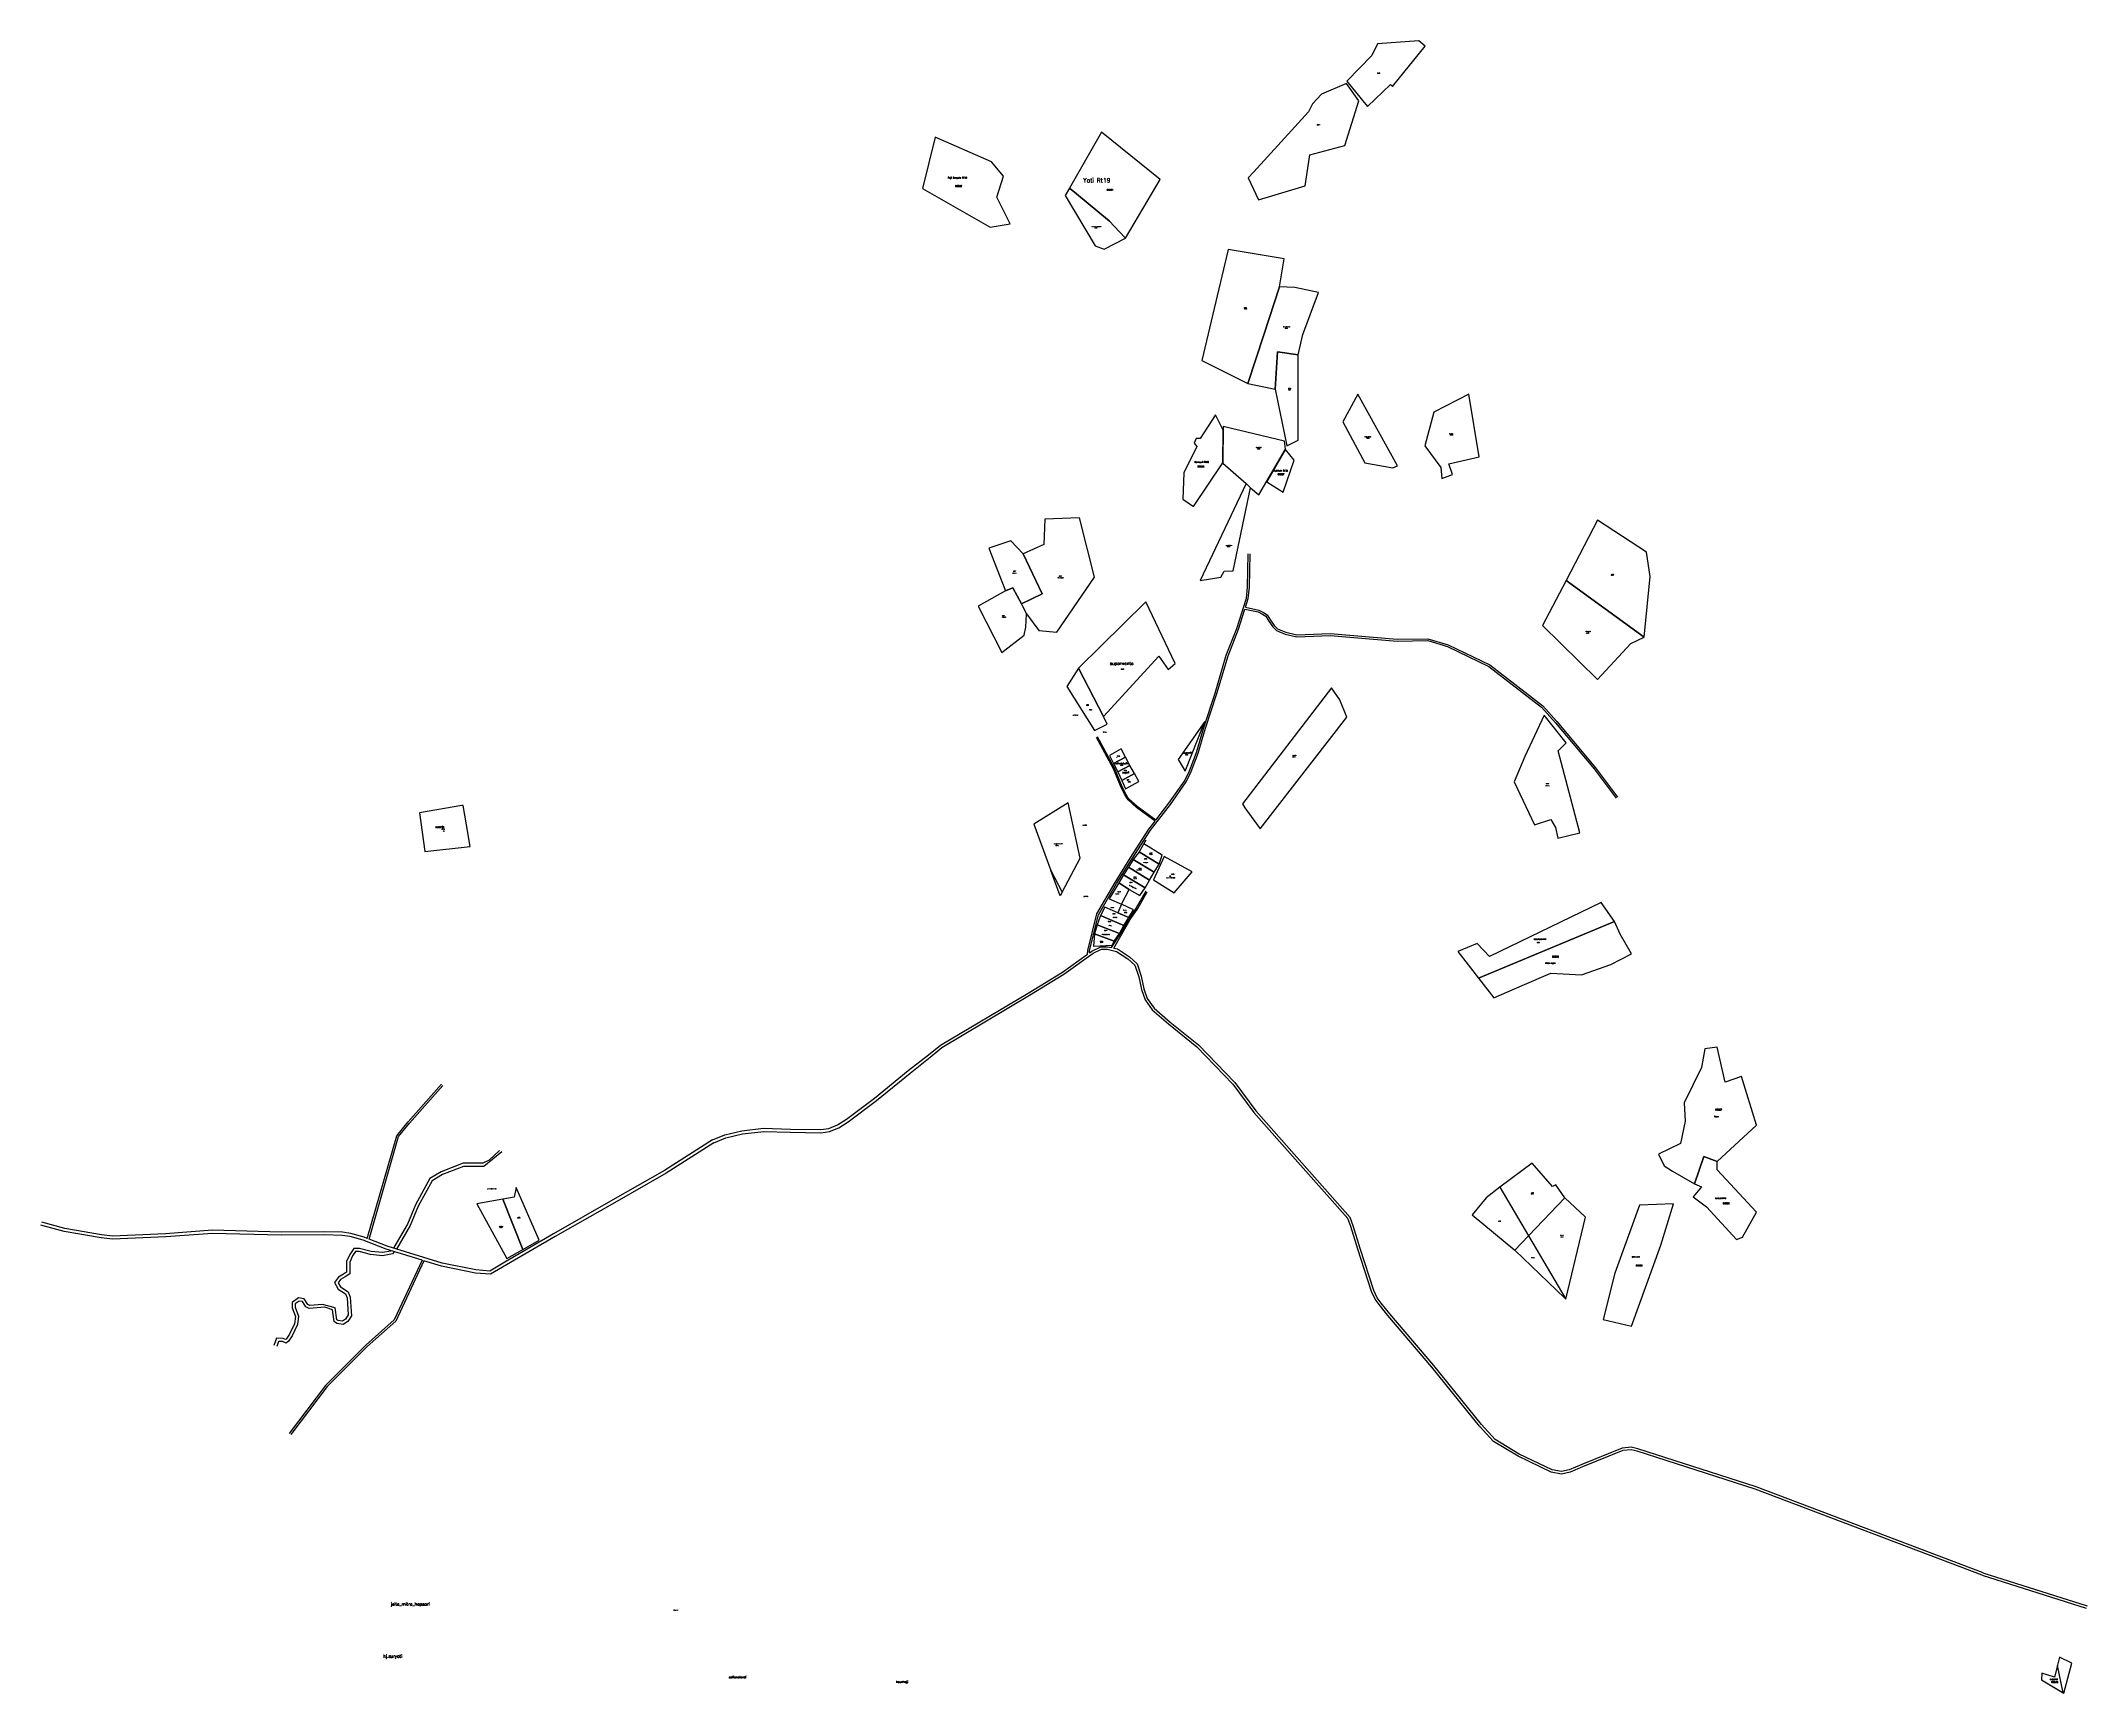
# Model space of a CAD drawing. Header units: inches. Extents: x 127618 to 131535, y 1065498 to 1071063.
# Drawn here: x 127618 to 130922, y 1068396 to 1071063 of the extents above; entities that cross this region are included whole.
import ezdxf
from ezdxf.enums import TextEntityAlignment as Align

# ---------------------------------------------------------------- set-up
doc = ezdxf.new("R2010")
doc.units = ezdxf.units.IN
for name, color, linetype in [('020100', 7, 'Continuous'), ('030100', 160, 'Continuous'), ('040100', 20, 'Continuous'), ('080201', 7, 'Continuous'), ('lb_lai', 7, 'Continuous'), ('tn_lai', 7, 'Continuous')]:
    doc.layers.add(name, color=color, linetype=linetype)
doc.styles.add('romans', font='romans.shx')

msp = doc.modelspace()

# ---------------------------------------------------------------- linework, layer by layer
at = {"layer": '020100'}
for points in [[(129852.7, 1071054.9), (129842.4, 1071063.5), (129775.8, 1071058.8), (129766.6, 1071040.1), (129726.6, 1070998.5), (129749.6, 1070970), (129759.7, 1070957.6), (129796.8, 1070993.2), (129800.1, 1070990), (129852.7, 1071054.9)], [(129685.3, 1070977.4), (129671.1, 1070962), (129664.4, 1070948.9), (129576, 1070852.4), (129566.8, 1070842.7), (129583.7, 1070807.2), (129659.3, 1070829.7), (129666.4, 1070879.5), (129723.4, 1070894.5), (129746, 1070966.9), (129725.8, 1070994.9), (129685.3, 1070977.4)], [(129041.1, 1070825.4), (129150.3, 1070762.9), (129183, 1070768.1), (129161.3, 1070811.5), (129172.1, 1070845.4), (129152.7, 1070868.1), (129061.8, 1070908), (129041.1, 1070825.4)], [(129278.4, 1070825.8), (129289.6, 1070816.6), (129343.3, 1070772.5), (129358.7, 1070756.1), (129368.8, 1070745.3), (129424.8, 1070840), (129330, 1070916), (129278.4, 1070825.8)], [(129278.4, 1070825.8), (129271.7, 1070814), (129320.1, 1070732.7), (129334.3, 1070727.2), (129368.8, 1070745.3), (129358.7, 1070756.1), (129343.3, 1070772.5), (129289.6, 1070816.6), (129278.4, 1070825.8)], [(129617.6, 1070666.7), (129625.2, 1070711.5), (129535, 1070726.8), (129492, 1070547.8), (129566.4, 1070510.7), (129592.3, 1070588.9), (129617.6, 1070666.7)], [(129647.8, 1070556.6), (129655.5, 1070589.8), (129680.4, 1070657.3), (129642.6, 1070665.2), (129617.6, 1070666.7), (129592.3, 1070588.9), (129566.4, 1070510.7), (129610.4, 1070501.1), (129614.5, 1070561.4), (129647.8, 1070556.6)], [(129647.8, 1070556.6), (129614.5, 1070561.4), (129610.4, 1070501.1), (129629.7, 1070409.7), (129648, 1070418.9), (129647.8, 1070556.6)], [(129808.2, 1070377.5), (129744.1, 1070493.1), (129719.7, 1070448.7), (129755.3, 1070382.6), (129800.5, 1070374.2), (129808.2, 1070377.5)], [(129896.8, 1070363.4), (129891.1, 1070381), (129940.2, 1070392.1), (129923.2, 1070493), (129867.1, 1070464.1), (129852.4, 1070409.9), (129878.1, 1070374.9), (129879.6, 1070356.9), (129896.8, 1070363.4)], [(129489.4, 1070421.9), (129483.2, 1070421.6), (129479.8, 1070414.1), (129484.4, 1070408.7), (129463.4, 1070366.4), (129461.8, 1070323.7), (129478.8, 1070311.8), (129526.3, 1070382.4), (129526.5, 1070434.9), (129514.5, 1070459.6), (129489.4, 1070421.9)], [(129570.6, 1070341.9), (129584.2, 1070330.9), (129627.2, 1070404.5), (129625.7, 1070417.1), (129526.7, 1070441.1), (129526.4, 1070382), (129563.8, 1070349.2), (129570.6, 1070341.9)], [(129627.4, 1070403.7), (129597, 1070351.6), (129623.7, 1070335.1), (129641.2, 1070386.7), (129627.4, 1070403.7)], [(129570.6, 1070341.9), (129563.8, 1070349.2), (129489.3, 1070192.2), (129522.7, 1070197.8), (129528.3, 1070207.6), (129542.9, 1070208.2), (129570.6, 1070341.9)], [(129203.9, 1070235.7), (129234.3, 1070171), (129200.8, 1070154.5), (129209.3, 1070138.6), (129229.1, 1070111.6), (129258.1, 1070109), (129319, 1070197.8), (129294.8, 1070293.5), (129239, 1070291.5), (129237.1, 1070250.4), (129203.9, 1070235.7)], [(130080.3, 1070192.5), (130206.4, 1070100.9), (130216.4, 1070199), (130210.4, 1070238.3), (130131.1, 1070289.8), (130080.3, 1070192.5)], [(129203.9, 1070235.7), (129183.8, 1070256.6), (129148.3, 1070244.4), (129175.2, 1070175.8), (129186.9, 1070180.4), (129200.8, 1070154.5), (129234.3, 1070171), (129203.9, 1070235.7)], [(129209.3, 1070138.6), (129200.8, 1070154.5), (129186.9, 1070180.4), (129175.2, 1070175.8), (129130.9, 1070151), (129169.3, 1070076.1), (129205.5, 1070103.9), (129207.9, 1070117), (129209.3, 1070138.6)], [(130080.3, 1070192.5), (130042.5, 1070120), (130131.3, 1070032.4), (130185, 1070090.6), (130206.4, 1070100.9), (130080.3, 1070192.5)], [(129293.2, 1070050.7), (129333.3, 1069972.9), (129423, 1070070), (129437.9, 1070048.9), (129449, 1070058.3), (129401.8, 1070158), (129293.2, 1070050.7)], [(129293.2, 1070050.7), (129274.2, 1070021.4), (129318.9, 1069950.1), (129339.6, 1069960.6), (129333.3, 1069972.9), (129293.2, 1070050.7)], [(129726.1, 1069971.9), (129715, 1069999.5), (129701.6, 1070018.9), (129557.8, 1069831.9), (129561.7, 1069825.6), (129586.5, 1069791.7), (129726.1, 1069971.9)], [(129497.3, 1069964.6), (129454, 1069903.3), (129465.5, 1069884.5), (129497.3, 1069964.6)], [(130067.8, 1069917.3), (130080.3, 1069930.1), (130045, 1069974.9), (130013.9, 1069908.3), (129996.6, 1069867.3), (130029.5, 1069797.7), (130055.7, 1069806.4), (130063.5, 1069793.7), (130066.9, 1069776.6), (130102.5, 1069784.9), (130067.8, 1069917.3)], [(129369.1, 1069907.1), (129362.2, 1069920.4), (129342.9, 1069910.1), (129349.8, 1069896.7), (129369.1, 1069907.1)], [(129376.1, 1069893.9), (129369.1, 1069907.1), (129349.8, 1069896.7), (129356.5, 1069883.4), (129376.1, 1069893.9)], [(129383.5, 1069880.9), (129376.1, 1069893.9), (129356.5, 1069883.4), (129362.9, 1069869.7), (129383.5, 1069880.9)], [(129362.9, 1069869.7), (129368.8, 1069856.1), (129390.6, 1069867.7), (129383.5, 1069880.9), (129362.9, 1069869.7)], [(128297.4, 1069828.9), (128228.8, 1069817.2), (128237.4, 1069754.9), (128310.8, 1069763.1), (128304.8, 1069797.8), (128299.4, 1069829.3), (128297.4, 1069828.9)], [(129295.7, 1069744.2), (129276.6, 1069833.6), (129220.9, 1069799), (129248.6, 1069724), (129266.7, 1069689), (129295.7, 1069744.2)], [(129381.5, 1069741.9), (129415.1, 1069721.7), (129423.4, 1069734.5), (129391.1, 1069754.4), (129381.5, 1069741.9)], [(129423.4, 1069734.5), (129428.2, 1069748.8), (129398.7, 1069767.5), (129401.7, 1069773), (129391.1, 1069754.4), (129423.4, 1069734.5)], [(129375, 1069693.5), (129392.3, 1069683.8), (129400.9, 1069696.1), (129365.6, 1069717.3), (129358.4, 1069704.4), (129375, 1069693.5)], [(129365.6, 1069717.3), (129400.9, 1069696.1), (129408, 1069708.6), (129373.8, 1069729.7), (129365.6, 1069717.3)], [(129373.8, 1069729.7), (129408, 1069708.6), (129415.1, 1069721.7), (129381.5, 1069741.9), (129373.8, 1069729.7)], [(129476.4, 1069721.8), (129431.4, 1069746.9), (129414.1, 1069709.1), (129447.5, 1069688), (129476.4, 1069721.8)], [(129362.7, 1069670), (129375, 1069693.5), (129358.4, 1069704.4), (129342.7, 1069678.5), (129362.7, 1069670)], [(129323, 1069636.7), (129359.2, 1069622.4), (129366.5, 1069635.5), (129328.4, 1069651.3), (129323, 1069636.7)], [(129356.5, 1069655.9), (129335.7, 1069665), (129328.4, 1069651.3), (129366.5, 1069635.5), (129374.5, 1069648.1), (129356.5, 1069655.9)], [(129356.5, 1069655.9), (129374.5, 1069648.1), (129382, 1069660.9), (129362.7, 1069670), (129356.5, 1069655.9)], [(129939.1, 1069550.4), (130158.8, 1069642.1), (130136.8, 1069672.3), (129956.6, 1069585.5), (129936.9, 1069606.5), (129905.5, 1069593.6), (129939.1, 1069550.4)], [(129350.9, 1069609.9), (129319.1, 1069621.7), (129317.2, 1069601.8), (129347.4, 1069603.6), (129350.9, 1069609.9)], [(129319.1, 1069621.7), (129350.9, 1069609.9), (129359.2, 1069622.4), (129323, 1069636.7), (129319.1, 1069621.7)], [(129939.1, 1069550.4), (129963.8, 1069518.6), (130009.6, 1069538.8), (130055.6, 1069558.4), (130105.5, 1069555.8), (130152.6, 1069572.4), (130186.1, 1069589.9), (130167.7, 1069621.6), (130158.8, 1069642.1), (129939.1, 1069550.4)], [(130324.5, 1069254.5), (130387.6, 1069313.2), (130363.8, 1069391.5), (130337.4, 1069382.3), (130324.4, 1069439.1), (130304.4, 1069436.2), (130298.8, 1069406.2), (130270.9, 1069348.9), (130272.4, 1069319.4), (130265.2, 1069283.5), (130229.7, 1069266.5), (130238.5, 1069247.6), (130252.2, 1069238.8), (130287.5, 1069218.1), (130302.7, 1069262.6), (130324.5, 1069254.5)], [(130324.5, 1069254.5), (130302.7, 1069262.6), (130287.5, 1069218.1), (130299, 1069213.3), (130285.4, 1069197.3), (130306.9, 1069181), (130355.8, 1069128.7), (130365.4, 1069132.2), (130387.6, 1069172.7), (130324.2, 1069240.8), (130324.5, 1069254.5)], [(130078.3, 1069195.9), (130063.6, 1069216.6), (130058.3, 1069214), (130025.4, 1069251.7), (129973.6, 1069212.8), (130019.5, 1069134.2), (130078.3, 1069195.9)], [(128363.5, 1069193.5), (128321.6, 1069185.9), (128370.2, 1069098), (128395.8, 1069112.3), (128363.5, 1069193.5)], [(128363.5, 1069193.5), (128395.8, 1069112.3), (128422.5, 1069127.4), (128385.3, 1069212.4), (128381.7, 1069196.8), (128363.5, 1069193.5)], [(130019.5, 1069134.2), (130080.1, 1069031.9), (130111.5, 1069164.6), (130078.3, 1069195.9), (130019.5, 1069134.2)], [(130233.2, 1069119.3), (130253.6, 1069186.2), (130198.9, 1069184), (130159.1, 1069074.1), (130140, 1068999.4), (130185.8, 1068988.4), (130233.2, 1069119.3)], [(130873.7, 1068441), (130868.8, 1068421.8), (130848.7, 1068428.1), (130847.8, 1068417.5), (130883.2, 1068396.7), (130873.7, 1068441)]]:
    msp.add_lwpolyline(points, dxfattribs=at)
at = {"layer": '030100'}
for points in [[(128358.3, 1069272.2), (128341.6, 1069256.6), (128331.2, 1069251.5), (128299.3, 1069251.5), (128264, 1069237.9), (128245.8, 1069226.9), (128222.5, 1069184.6), (128209.5, 1069153.4), (128187.6, 1069115.8), (128186.5, 1069114.5)], [(128362, 1069269.8), (128333, 1069246.5), (128300.2, 1069246.5), (128266.2, 1069233.3), (128249.6, 1069223.3), (128227, 1069182.4), (128214, 1069151.2), (128191.7, 1069112.9)], [(128183, 1069110.4), (128182.5, 1069109.8), (128169.2, 1069107.3), (128150.8, 1069109.1), (128132.3, 1069114), (128122.8, 1069114), (128116.8, 1069104.5), (128111.3, 1069093.1), (128111.3, 1069075.9), (128106.4, 1069072.4), (128098, 1069067.5), (128091.7, 1069058.8), (128097.8, 1069048.4), (128109.8, 1069040.7), (128112.4, 1069034.2), (128113.9, 1069006.8), (128109.6, 1068999.8), (128104.7, 1068996.5), (128097.6, 1068997.5), (128095.7, 1068998.9), (128093, 1069018.4), (128072.5, 1069023.7), (128051.8, 1069022), (128048.8, 1069023.5), (128042.9, 1069032.9), (128033.5, 1069034.4), (128023.4, 1069026.9), (128023.4, 1069018.3), (128028.8, 1069004.3), (128027.1, 1068992.5), (128019, 1068975.6), (128013.6, 1068967.8), (128012.7, 1068967), (128008.9, 1068968.6), (127998.2, 1068969), (127994, 1068957.5)], [(128188.2, 1069108.8), (128185.2, 1069105.2), (128169.4, 1069102.3), (128149.9, 1069104.2), (128131.6, 1069109), (128125.6, 1069109), (128121.1, 1069102.1), (128116.3, 1069091.9), (128116.3, 1069073.3), (128109.2, 1069068.2), (128101.4, 1069063.7), (128097.7, 1069058.5), (128101.5, 1069051.9), (128113.8, 1069044), (128117.3, 1069035.2), (128119, 1069005.5), (128113.3, 1068996.3), (128106, 1068991.3), (128095.7, 1068992.7), (128091.1, 1068996.2), (128088.5, 1069014.7), (128076, 1069019), (128050.8, 1069016.9), (128045.3, 1069019.7), (128039.9, 1069028.3), (128034.8, 1069029.1), (128028.4, 1069024.4), (128028.4, 1069019.2), (128033.9, 1069004.8), (128032, 1068991.1), (128023.3, 1068973.1), (128017.4, 1068964.4), (128013.6, 1068961.3), (128007.8, 1068963.6), (128001.6, 1068963.9), (127998.7, 1068955.8)]]:
    msp.add_lwpolyline(points, dxfattribs=at)
at = {"layer": '040100'}
for points in [[(129464.4, 1069868.6), (129472.2, 1069885.1), (129483.6, 1069914.7), (129495.4, 1069954.9), (129513.8, 1070010.7), (129531.6, 1070071.8), (129548.8, 1070114.8), (129564.1, 1070163.8), (129566.2, 1070181.7), (129567.2, 1070235.2)], [(129562.7, 1070149.1), (129567, 1070163.2), (129569.2, 1070181.5), (129570.2, 1070235.2)], [(129467, 1069867.1), (129475, 1069883.9), (129486.4, 1069913.7), (129498.3, 1069954), (129516.7, 1070009.9), (129534.5, 1070070.8), (129551.7, 1070113.8), (129561.8, 1070146.2)], [(129561.8, 1070146.2), (129583.1, 1070141.7), (129590.2, 1070138.3), (129595.4, 1070134.7), (129600.6, 1070126.7), (129607, 1070117.5), (129612.9, 1070111.5), (129626.8, 1070105.9), (129645.7, 1070101.5), (129699.4, 1070103.6), (129807.4, 1070094.7), (129856.9, 1070095.4), (129888.9, 1070086), (129955.4, 1070053.5), (130040.6, 1069987.8), (130063.2, 1069962.7), (130125.5, 1069888.3), (130161.2, 1069841)], [(129562.7, 1070149.1), (129584.1, 1070144.5), (129591.7, 1070140.9), (129597.5, 1070136.9), (129603.1, 1070128.4), (129609.3, 1070119.5), (129614.6, 1070114.1), (129627.7, 1070108.8), (129645.9, 1070104.5), (129699.4, 1070106.6), (129807.5, 1070097.7), (129857.3, 1070098.4), (129890, 1070088.8), (129957, 1070056.1), (130042.7, 1069990), (130065.5, 1069964.6), (130127.9, 1069890.1), (130163.6, 1069842.8)], [(129416.9, 1069804), (129386.7, 1069825.7), (129373.1, 1069838.3), (129367.4, 1069847.6), (129360.9, 1069861), (129349.4, 1069888.6), (129321.9, 1069939)], [(129418.1, 1069805.6), (129387.9, 1069827.3), (129374.6, 1069839.6), (129369.2, 1069848.5), (129362.7, 1069861.8), (129351.2, 1069889.5), (129323.7, 1069939.9)], [(129310.8, 1069591.3), (129311.1, 1069594.8), (129325.6, 1069652.9), (129354.7, 1069703.1), (129379, 1069742.3), (129409.3, 1069789.3), (129441.6, 1069830.9), (129467, 1069867.1)], [(129418.1, 1069805.6), (129439.2, 1069832.7), (129464.4, 1069868.6)], [(129307.5, 1069589), (129308.2, 1069595.3), (129322.8, 1069654), (129352.1, 1069704.7), (129376.5, 1069743.9), (129406.8, 1069791), (129416.9, 1069804)], [(129346.3, 1069599.7), (129362, 1069623.7), (129374.8, 1069646.2), (129387, 1069663.7), (129402.5, 1069691)], [(129350, 1069598.9), (129363.7, 1069622.7), (129376.5, 1069645.1), (129388.7, 1069662.6), (129404.2, 1069690)], [(129070.4, 1069442), (129211.7, 1069526.4), (129267.3, 1069560), (129307.5, 1069589)], [(129072.4, 1069438.5), (129213.8, 1069522.9), (129269.5, 1069556.6), (129316.7, 1069590.7), (129330, 1069597.1), (129339.6, 1069597.1), (129354.5, 1069593.7), (129373, 1069581.7), (129384.2, 1069571.5), (129390.6, 1069552.7), (129395, 1069532), (129400.5, 1069515.6), (129412.2, 1069499.3), (129438.5, 1069476.4), (129484.2, 1069439.7), (129542.3, 1069379.3)], [(129310.8, 1069591.3), (129314.6, 1069594.1), (129329.1, 1069601.1), (129340, 1069601.1), (129346.3, 1069599.7)], [(129350, 1069598.9), (129356.1, 1069597.5), (129375.5, 1069584.9), (129387.7, 1069573.7), (129394.5, 1069553.8), (129398.8, 1069533), (129404.1, 1069517.4), (129415.2, 1069502), (129441.1, 1069479.5), (129486.9, 1069442.6), (129545.4, 1069381.9)], [(128702.1, 1069289.3), (128721.9, 1069297.2), (128749.5, 1069304.1), (128784.7, 1069308), (128828, 1069306.8), (128876.9, 1069305.9), (128889.9, 1069307.6), (128903.7, 1069313.4), (128918.5, 1069322.8), (128963.8, 1069356.9), (129018.3, 1069401.1), (129050.7, 1069426.5), (129070.4, 1069442)], [(128704.4, 1069284.8), (128723.5, 1069292.4), (128750.4, 1069299.2), (128784.9, 1069303), (128827.8, 1069301.8), (128877.1, 1069300.9), (128891.3, 1069302.7), (128906, 1069309), (128921.3, 1069318.7), (128966.9, 1069353), (129021.4, 1069397.1), (129053.8, 1069422.6), (129072.4, 1069438.5)], [(128144.7, 1069130.2), (128192.6, 1069296), (128210.7, 1069318.2), (128264.5, 1069379)], [(128147.5, 1069129.1), (128195.3, 1069294.6), (128213, 1069316.3), (128266.7, 1069377)], [(129542.3, 1069379.3), (129576.3, 1069333.7), (129617.9, 1069286.7), (129728.1, 1069162.2)], [(129545.4, 1069381.9), (129579.4, 1069336.2), (129620.9, 1069289.4), (129731.6, 1069164.2)], [(128702.1, 1069289.3), (128624.6, 1069239.9), (128537.6, 1069190.2), (128445.4, 1069137.7), (128367, 1069091.7), (128342.8, 1069077.4), (128320.2, 1069079.4), (128265.5, 1069090.1), (128176.7, 1069117.5), (128147.5, 1069129.1)], [(128704.4, 1069284.8), (128627.2, 1069235.6), (128540.1, 1069185.8), (128447.9, 1069133.4), (128369.5, 1069087.4), (128343.9, 1069072.3), (128319.5, 1069074.4), (128264.3, 1069085.3), (128236, 1069094)], [(128005.5, 1069140.5), (127894.7, 1069143.3), (127819.1, 1069137.8), (127733.5, 1069134), (127715.6, 1069135.9), (127656.3, 1069146.4), (127619.1, 1069156.5)], [(130752.3, 1068586.7), (130385.7, 1068725.3), (130195, 1068786.9), (130185.4, 1068788.9), (130172.2, 1068787.6), (130107.1, 1068761.7), (130086.8, 1068753.1), (130073.1, 1068749.8), (130056.5, 1068753.1), (130002.8, 1068778.5), (129963.3, 1068802.3), (129940.8, 1068827), (129863.6, 1068922.5), (129792.6, 1069005.9), (129778.8, 1069023.4), (129772, 1069032.1), (129766.4, 1069044.8), (129744.3, 1069112.9), (129732.7, 1069149.3), (129728.1, 1069162.2)], [(130753.7, 1068590.4), (130387.1, 1068729.1), (130196, 1068790.8), (130185.6, 1068793), (130171.2, 1068791.5), (130105.6, 1068765.4), (130085.5, 1068756.9), (130073, 1068753.9), (130057.7, 1068756.9), (130004.7, 1068782.1), (129965.9, 1068805.5), (129943.9, 1068829.6), (129866.6, 1068925), (129795.7, 1069008.4), (129782, 1069025.9), (129775.4, 1069034.2), (129770.1, 1069046.2), (129748.1, 1069114.1), (129736.5, 1069150.5), (129731.6, 1069164.2)], [(128005.6, 1069135.5), (127894.9, 1069138.3), (127819.4, 1069132.8), (127733.3, 1069129), (127714.9, 1069131), (127655.3, 1069141.5), (127617.8, 1069151.7)], [(128144.7, 1069130.2), (128139.6, 1069132.3), (128118, 1069138.3), (128104.7, 1069140.2), (128075.8, 1069140.9), (128005.5, 1069140.5)], [(128233.1, 1069094.9), (128175, 1069112.8), (128138, 1069127.5), (128116.9, 1069133.4), (128104.3, 1069135.2), (128075.8, 1069135.9), (128005.6, 1069135.5)], [(128233.1, 1069094.9), (128188.3, 1068998.6), (128142.5, 1068958), (128077.4, 1068892.9), (128018.7, 1068815.5)], [(128236, 1069094), (128190.7, 1068996.8), (128144.6, 1068955.8), (128079.7, 1068890.9), (128021.1, 1068813.7)], [(130752.3, 1068586.7), (130920.4, 1068533.5)], [(130753.5, 1068590.5), (130921.6, 1068537.3)]]:
    msp.add_lwpolyline(points, dxfattribs=at)
at = {"layer": 'lb_lai'}
for points in [[(129266.7, 1069689), (129263.7, 1069683.2), (129248.6, 1069724)], [(129973.6, 1069212.8), (129951.1, 1069195.8), (129928.9, 1069168.4), (129997.6, 1069111.3), (130019.5, 1069134.2), (129997.6, 1069111.3), (130078.2, 1069033.7)], [(130897, 1068444.4), (130877.1, 1068454.3), (130868.8, 1068421.8), (130848.7, 1068428.1), (130847.8, 1068417.5), (130884, 1068396.2), (130897, 1068444.4)]]:
    msp.add_lwpolyline(points, dxfattribs=at)

# ---------------------------------------------------------------- texts
at = {"style": 'romans'}
for s, height, p in [('Puji Sanyoto Rt19', 2.5, (129097.6, 1070841.4)), ('Yati Rt19', 7, (129322.7, 1070834.9)), ('WAHYU AVIA MASROZITA', 1, (129322.1, 1070763.1)), ('PARDI', 1, (129562.5, 1070632.3)), ('ELI MASITAHYANI', 1, (129629.2, 1070601.2)), ('RISKA', 1, (129633.8, 1070499.7)), ('RADEN EFENDI', 1, (129760.3, 1070423.9)), ('SUDAYAT', 1, (129894.9, 1070428.6)), ('Kamsuri Rt19', 2.5, (129492, 1070382.3)), ('SAMUKDIONO', 1, (129584, 1070406.6)), ('Mutlikah Rt19', 2.5, (129619.4, 1070368.3)), ('M. NUR ROHIM', 1, (129536.1, 1070248.4)), ('MUSLIMAH', 1, (129189.5, 1070203.9)), ('SITI KHOLISUN', 1, (129264.3, 1070196.2)), ('ATRUP', 1, (130155.3, 1070201.7)), ('MULYONO', 1, (129172.8, 1070132.5)), ('TITI NURAINI', 1, (130116.1, 1070109.4)), ('suparwanto', 5, (129362.8, 1070056.1)), ('ali', 2.5, (129307.7, 1069990.3)), ('suparsih', 2.5, (129469.7, 1069913.3)), ('zainuladudin', 2.5, (129362.9, 1069895.9)), ('-', 1, (129355, 1069906.2)), ('suyadi', 2.5, (129369.3, 1069881.3)), ('KASNARI', 1, (129641.8, 1069909.4)), ('ali', 2.5, (129373, 1069869.3)), ('PARIMAN', 1, (130050.3, 1069860.5)), ('sutarjo', 3, (128261.9, 1069793)), ('85', 1, (128268.1, 1069787.4)), ('NUNGKI RAHMAWATY', 1, (129260.5, 1069766.7)), ('mroyani', 1, (129410.1, 1069750.1)), ('teguhamudi', 1, (129391.1, 1069724.6)), ('m saifudin', 1, (129401.6, 1069736.5)), ('mushola', 1, (129355.5, 1069685.9)), ('suyoto', 1, (129384.6, 1069710.5)), ('MUHAMMAD SHIDDIQ', 1, (129441.9, 1069711.9)), ('135', 1, (129441, 1069714.6)), ('sutrisno', 1, (129347.7, 1069663.9)), ('Sunarti', 1, (129367.9, 1069659.7)), ('jiwana Legawanda', 1, (129337.1, 1069620.5)), ('wining', 1, (129343.8, 1069634.9)), ('mahmadi', 1, (129352, 1069648)), ('ramin', 1, (129330.4, 1069607.3)), ('basuki_rahmat', 2, (130038.3, 1069612.5)), ('Niken Anjani', 2, (130055, 1069573.7)), ('iksan', 2, (130323.3, 1069325.9)), ('LASDI', 1, (130026.3, 1069203.4)), ('surip_arianto', 2, (130330.1, 1069194.3)), ('ALI', 1, (128389.9, 1069164.2)), ('NASUDIN', 1, (128361.1, 1069149.2)), ('PARTIWI', 1, (130073.7, 1069134.7)), ('ERNAWATI', 2, (130193.2, 1069099.2)), ('jeita_mitra_hapsari', 5, (128214, 1068537.4)), ('hj.suryati', 5, (128185.8, 1068453.3)), ('sofianefendi', 3.5, (128742.6, 1068420.2)), ('hsunhaji', 3.5, (129008.3, 1068412.7)), ('sugiyanta', 2, (130868, 1068417.7))]:
    msp.add_text(s, height=height, dxfattribs=at).set_placement(p, align=Align.CENTER)
msp.add_text('Sukma Legawanda', height=1, rotation=333.76, dxfattribs=at).set_placement((129380.6, 1069697.1), align=Align.CENTER)
at = {"layer": '080201', "style": 'romans'}
for s, height, p in [('00559', 1, (129777.8, 1071010.9)), ('00544', 1, (129680.7, 1070927.5)), ('00562', 2.5, (129099.6, 1070827.9)), ('00561', 2.5, (129344.1, 1070821.9)), ('00524', 1, (129321.4, 1070761.4)), ('00523', 1, (129563.1, 1070630.7)), ('00522', 1, (129628.6, 1070599)), ('00521', 1, (129634, 1070501.9)), ('00505', 1, (129760.4, 1070421.8)), ('00506', 1, (129895.4, 1070427)), ('00558', 2.5, (129490.8, 1070375.1)), ('00520', 1, (129583.9, 1070404.5)), ('00557', 2.5, (129620.2, 1070362.6)), ('00519', 1, (129535.3, 1070246.8)), ('00517', 1, (129189.9, 1070206.9)), ('00518', 1, (129263.9, 1070199.1)), ('00507', 1, (130155.1, 1070200.6)), ('00511', 1, (129172.1, 1070135)), ('00508', 1, (130115.2, 1070107)), ('00560', 1, (129364.1, 1070048.8)), ('00531', 1, (129313.1, 1069983.2)), ('00532', 1, (129357.7, 1069908.5)), ('00533', 1, (129362.9, 1069893.5)), ('00534', 1, (129368.8, 1069885.1)), ('00536', 1, (129467.8, 1069910.6)), ('00510', 1, (129640.9, 1069907)), ('00535', 1, (129375.3, 1069866.7)), ('00509', 1, (130050.5, 1069863.9)), ('00543', 1, (128267.3, 1069790.6)), ('00512', 1, (129258.6, 1069763.9)), ('00537', 1, (129410, 1069751.5)), ('00539', 1, (129392.3, 1069726.8)), ('00538', 1, (129401.4, 1069742.5)), ('00555', 1, (129445.4, 1069717.6)), ('00542', 1, (129358.8, 1069689.2)), ('00541', 1, (129378, 1069704.3)), ('00540', 1, (129384.3, 1069713.1)), ('00545', 1, (129350.5, 1069653.8)), ('00556', 1, (129369.2, 1069655.9)), ('00547', 1, (129337.2, 1069626.9)), ('00546', 1, (129343.1, 1069641.2)), ('00548', 1, (129330.3, 1069609.1)), ('00525', 1, (130035.7, 1069607.3)), ('00526', 2.5, (130063.3, 1069583.8)), ('00527', 2.5, (130326.9, 1069337)), ('00516', 1, (130026, 1069201.7)), ('00528', 2.5, (130338.9, 1069185.5)), ('00513', 1, (128389.5, 1069162.8)), ('00514', 1, (128360.6, 1069147.5)), ('00515', 1, (130073.9, 1069132)), ('00529', 2.5, (130198.5, 1069085.2)), ('00530', 2.5, (130869.4, 1068412.7))]:
    msp.add_text(s, height=height, dxfattribs=at).set_placement(p, align=Align.CENTER)
at = {"layer": 'tn_lai', "style": 'romans'}
for s, p in [('ALI FADHOLI', (129288.1, 1069974.6)), ('SYAIFUL', (129335.5, 1069947.1)), ('MULYONO', (129303.2, 1069796.9)), ('SUPRAPTO', (129305, 1069681.8)), ('JIWANA LEGAWANANDA', (128346, 1069209.8)), ('LASDI', (129973.1, 1069157.5)), ('PARTIWI', (130026.8, 1069098.4)), ('H. SUNHAJI', (128642.5, 1068529.7))]:
    msp.add_text(s, height=1, dxfattribs=at).set_placement(p, align=Align.CENTER)

doc.saveas('drawing.dxf')
